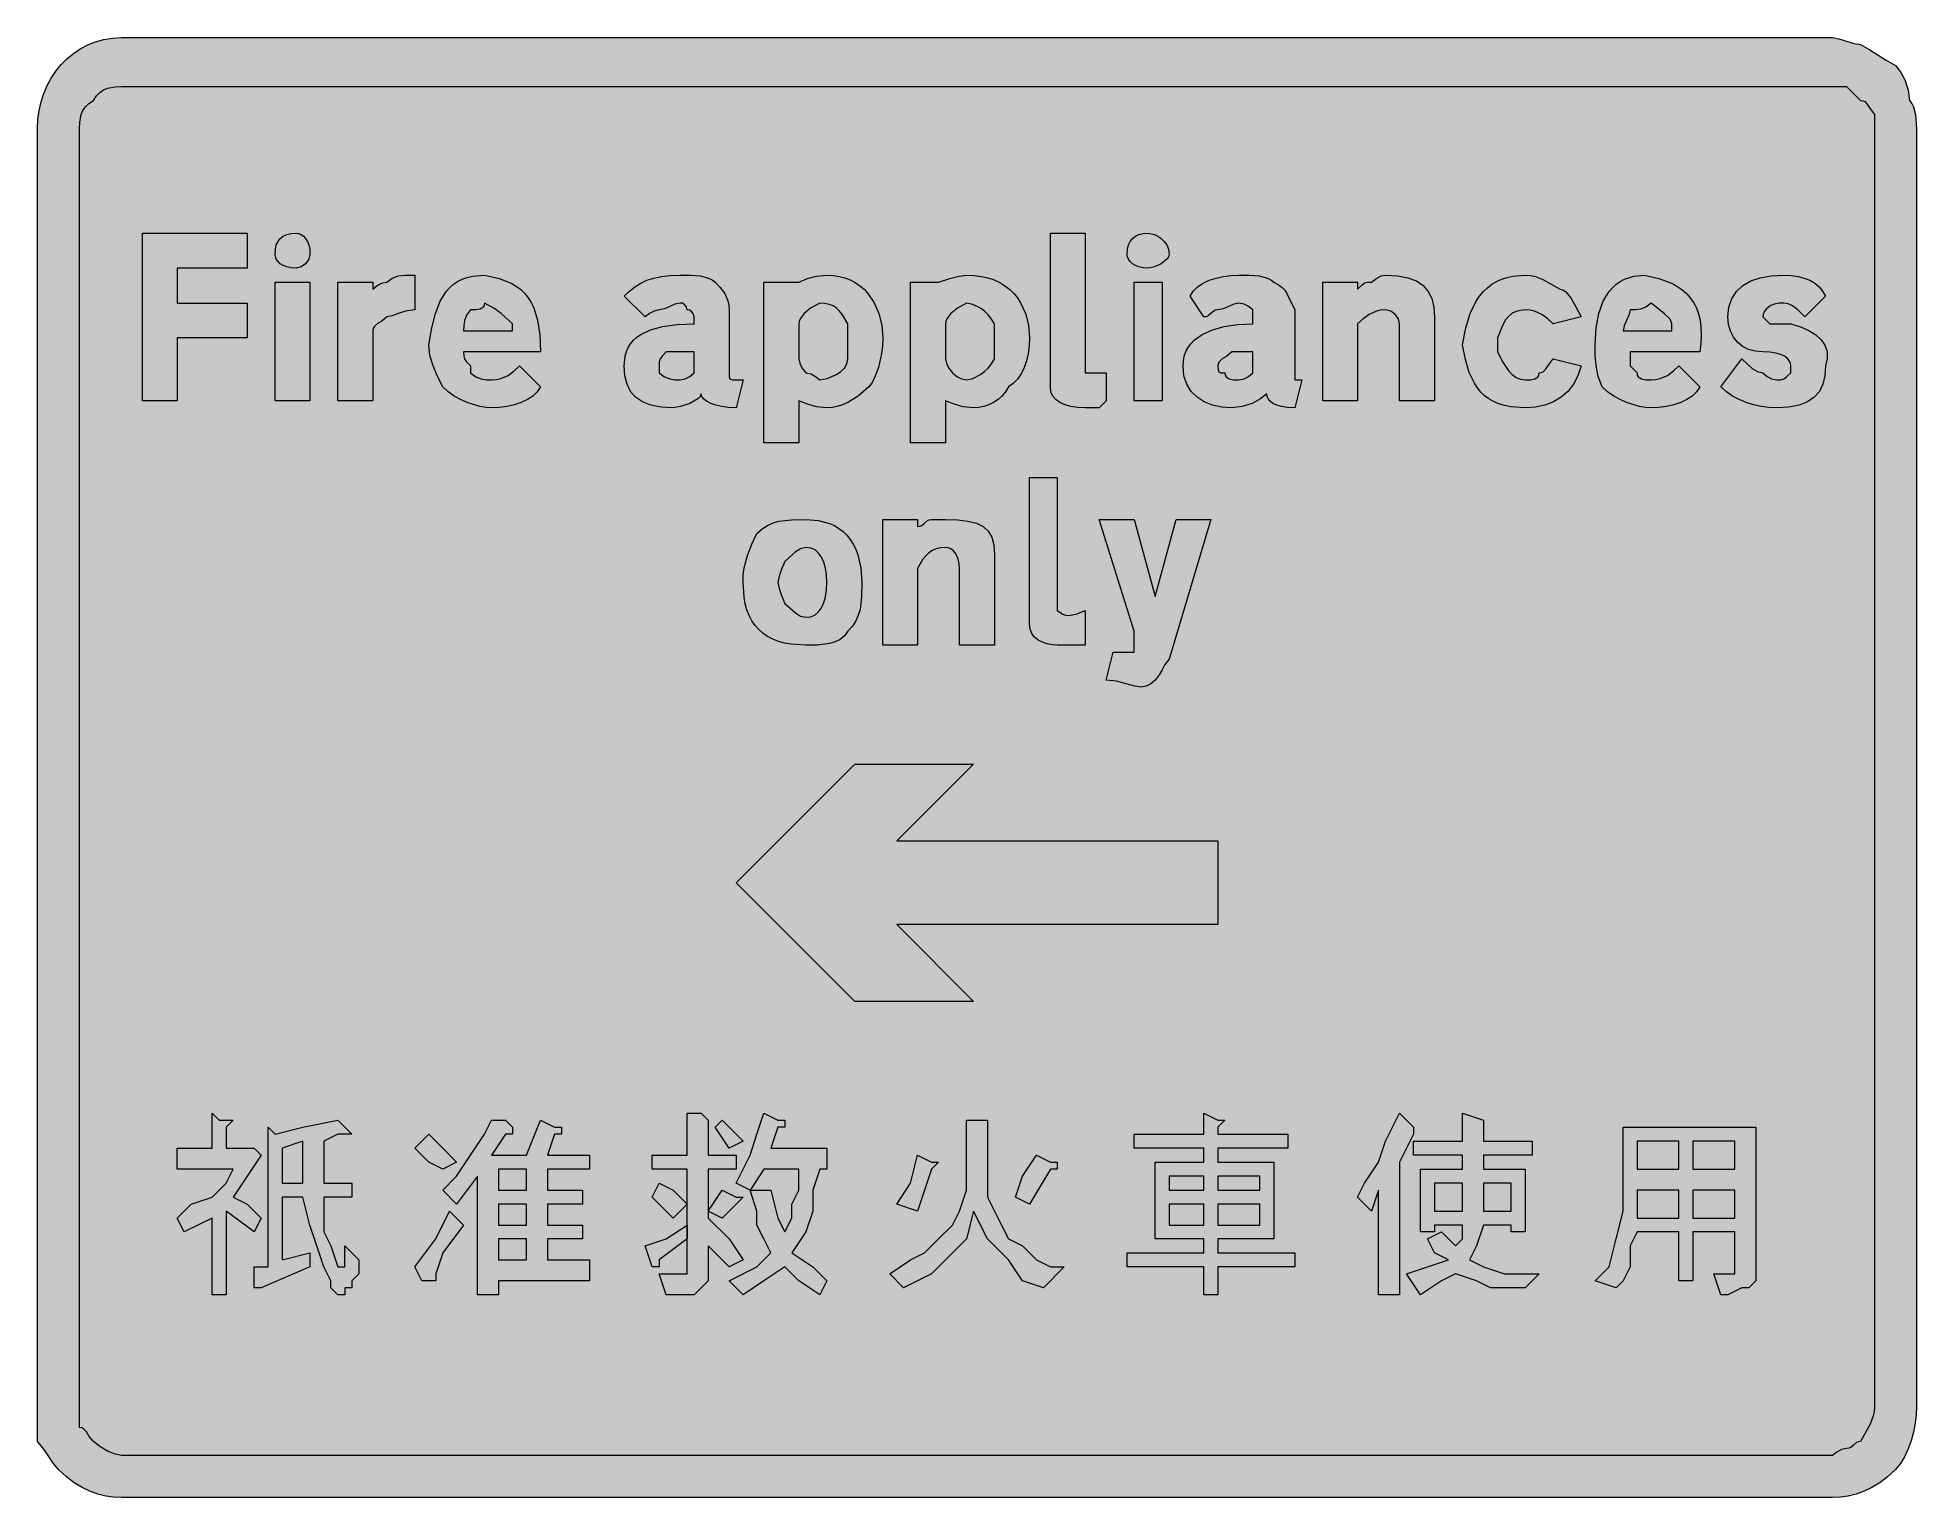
# Model space of a CAD drawing. Header units: metres. Extents: x 123 to 445, y 10 to 261.
import ezdxf

# ---------------------------------------------------------------- set-up
doc = ezdxf.new("R2010")
doc.units = ezdxf.units.M
for name, color, linetype, true_color in [('FILL_BLACK_000000', 7, 'Continuous', 0x000000), ('FILL_WHITE_FFFFFF', 7, 'Continuous', 0xffffff), ('STROKE_BLACK_000000', 7, 'Continuous', 0x000000)]:
    doc.layers.add(name, color=color, linetype=linetype, true_color=true_color)

msp = doc.modelspace()

# ---------------------------------------------------------------- hatches: boundary and pattern name
at = {"layer": 'FILL_BLACK_000000', "true_color": 0x000000}
h = msp.add_hatch(color=7, dxfattribs=at)
h.dxf.hatch_style = 1
h.paths.add_polyline_path([(430.95, 260.64), (432.04, 260.45), (433.35, 260.04), (434.66, 259.63), (435.75, 259.44), (437.36, 258.54), (438.75, 257.64), (440.14, 256.74), (441.75, 255.84), (442.63, 254.73), (443.4, 253.29), (443.94, 251.62), (444.15, 249.84), (444.55, 249.34), (444.84, 248.75), (445.2, 247.44), (445.35, 245.04), (445.35, 25.44), (445.29, 24.04), (445.12, 22.57), (444.84, 21.07), (444.45, 19.59), (443.94, 18.16), (443.33, 16.83), (442.59, 15.65), (441.75, 14.64), (440.4, 13.4), (439.05, 12.37), (437.7, 11.54), (436.35, 10.89), (435, 10.41), (433.65, 10.08), (432.3, 9.9), (430.95, 9.84), (136.95, 9.84), (135.6, 9.9), (134.25, 10.08), (132.9, 10.41), (131.55, 10.89), (130.2, 11.54), (128.85, 12.37), (127.5, 13.4), (126.15, 14.64), (125.25, 15.73), (124.35, 17.04), (123.45, 18.35), (122.55, 19.44), (122.55, 25.44), (122.55, 245.04), (122.62, 246.6), (122.82, 248.12), (123.16, 249.6), (123.62, 251.02), (124.2, 252.38), (124.89, 253.67), (125.69, 254.87), (126.6, 255.99), (127.6, 257.01), (128.7, 257.92), (129.89, 258.71), (131.16, 259.38), (132.5, 259.92), (133.92, 260.31), (135.4, 260.56), (136.95, 260.64), (430.95, 260.64)])
h = msp.add_hatch(color=7, dxfattribs=at)
h.dxf.hatch_style = 1
h.paths.add_polyline_path([(146.55, 198.24), (140.55, 198.24), (140.55, 227.04), (158.55, 227.04), (158.55, 221.04), (146.55, 221.04), (146.55, 215.04), (158.55, 215.04), (158.55, 209.04), (146.55, 209.04), (146.55, 198.24)])
h = msp.add_hatch(color=7, dxfattribs=at)
h.dxf.hatch_style = 1
h.paths.add_polyline_path([(169.14, 222.56), (168.6, 221.79), (167.83, 221.25), (166.95, 221.04), (166.11, 221.09), (165.37, 221.25), (164.76, 221.48), (164.25, 221.79), (163.86, 222.15), (163.57, 222.56), (163.41, 222.99), (163.35, 223.44), (163.41, 224.28), (163.57, 225.01), (163.86, 225.63), (164.25, 226.14), (164.76, 226.53), (165.37, 226.81), (166.11, 226.98), (166.95, 227.04), (167.4, 226.98), (167.83, 226.81), (168.24, 226.53), (168.6, 226.14), (168.91, 225.63), (169.14, 225.01), (169.3, 224.28), (169.35, 223.44), (169.14, 222.56)])
h = msp.add_hatch(color=7, dxfattribs=at)
h.dxf.hatch_style = 1
h.paths.add_polyline_path([(302.55, 204.24), (302.55, 203.04), (306.15, 203.04), (306.15, 198.24), (304.95, 197.04), (302.55, 197.04), (301.26, 197.1), (300.09, 197.26), (299.07, 197.55), (298.2, 197.94), (297.5, 198.45), (296.98, 199.06), (296.66, 199.8), (296.55, 200.64), (296.55, 201.84), (296.55, 203.04), (296.55, 227.04), (302.55, 227.04), (302.55, 204.24)])
h = msp.add_hatch(color=7, dxfattribs=at)
h.dxf.hatch_style = 1
h.paths.add_polyline_path([(316.84, 222.99), (316.56, 222.56), (315.6, 221.79), (314.42, 221.25), (313.35, 221.04), (312.51, 221.09), (311.77, 221.25), (311.16, 221.48), (310.65, 221.79), (310.26, 222.15), (309.97, 222.56), (309.81, 222.99), (309.75, 223.44), (309.81, 224.28), (309.97, 225.01), (310.26, 225.63), (310.65, 226.14), (311.16, 226.53), (311.77, 226.81), (312.51, 226.98), (313.35, 227.04), (314.42, 226.81), (315.02, 226.53), (315.6, 226.14), (316.13, 225.63), (316.56, 225.01), (316.84, 224.28), (316.95, 223.44), (316.84, 222.99)])
h = msp.add_hatch(color=7, dxfattribs=at)
h.dxf.hatch_style = 1
h.paths.add_polyline_path([(174.15, 218.64), (180.15, 218.64), (180.15, 217.44), (180.9, 218.04), (181.67, 218.45), (182.55, 218.64), (183.47, 219.33), (184.5, 219.69), (185.76, 219.82), (187.35, 219.84), (187.35, 213.84), (185.76, 213.65), (184.5, 213.24), (183.47, 212.83), (182.55, 212.64), (181.67, 211.93), (180.9, 211.44), (180.36, 210.95), (180.2, 210.64), (180.15, 210.24), (180.15, 198.24), (174.15, 198.24), (174.15, 218.64)])
h = msp.add_hatch(color=7, dxfattribs=at)
h.dxf.hatch_style = 1
h.paths.add_polyline_path([(195.77, 205.93), (195.9, 205.44), (196.26, 204.95), (196.95, 204.24), (196.95, 203.04), (197.85, 202.35), (198.75, 201.99), (199.65, 201.86), (200.55, 201.84), (201.4, 201.89), (202.14, 202.05), (203.4, 202.59), (204.43, 203.36), (205.35, 204.24), (208.95, 200.64), (208.39, 199.8), (207.64, 199.06), (206.71, 198.45), (205.65, 197.94), (204.47, 197.55), (203.21, 197.26), (201.9, 197.1), (200.55, 197.04), (199.6, 197.1), (198.56, 197.26), (196.35, 197.94), (195.23, 198.45), (194.14, 199.06), (193.1, 199.8), (192.15, 200.64), (191.27, 202.44), (190.5, 204.24), (189.96, 206.04), (189.75, 207.84), (190.26, 210.77), (190.91, 213.26), (191.73, 215.33), (192.75, 216.99), (193.34, 217.67), (193.99, 218.26), (194.71, 218.75), (195.49, 219.15), (196.34, 219.45), (197.26, 219.67), (199.35, 219.84), (201.83, 219.27), (203.89, 218.45), (204.77, 217.94), (205.55, 217.35), (206.24, 216.69), (206.85, 215.94), (207.37, 215.11), (207.81, 214.19), (208.46, 212.08), (208.83, 209.57), (208.95, 206.64), (195.75, 206.64), (195.77, 205.93)])
h.paths.add_polyline_path([(204.15, 211.44), (202.2, 213.24), (200.94, 214.14), (199.35, 215.04), (199.3, 214.64), (199.14, 214.35), (198.6, 213.99), (197.83, 213.86), (196.95, 213.84), (196.26, 212.94), (195.9, 212.04), (195.77, 211.14), (195.75, 210.24), (204.15, 210.24), (204.15, 211.44)], flags=16)
h = msp.add_hatch(color=7, dxfattribs=at)
h.dxf.hatch_style = 1
h.paths.add_polyline_path([(234.84, 213.65), (234.55, 213.79), (234.15, 213.84), (234, 214.44), (233.64, 214.85), (233.35, 214.99), (232.95, 215.04), (232.05, 214.85), (231.15, 214.44), (230.25, 214.03), (229.35, 213.84), (228.47, 213.65), (227.7, 213.24), (226.95, 212.64), (223.35, 216.24), (224.25, 217.08), (225.19, 217.81), (226.18, 218.43), (227.25, 218.94), (228.44, 219.33), (229.76, 219.61), (231.26, 219.78), (232.95, 219.84), (234.73, 219.82), (236.4, 219.69), (237.84, 219.33), (238.45, 219.04), (238.95, 218.64), (239.83, 217.72), (240.6, 216.69), (241.14, 215.43), (241.3, 214.69), (241.35, 213.84), (241.35, 203.04), (241.37, 202.35), (241.5, 201.99), (241.86, 201.86), (242.55, 201.84), (243.75, 201.84), (242.55, 197.04), (241.26, 197.09), (240.09, 197.25), (239.07, 197.48), (238.2, 197.79), (237.5, 198.15), (236.98, 198.56), (236.66, 198.99), (236.55, 199.44), (236.39, 198.99), (235.97, 198.56), (234.6, 197.79), (233.01, 197.25), (231.75, 197.04), (229.67, 197.15), (227.91, 197.49), (226.46, 198.05), (225.3, 198.84), (224.43, 199.85), (223.82, 201.09), (223.46, 202.55), (223.35, 204.24), (223.52, 205.93), (223.74, 206.69), (224.04, 207.39), (224.44, 208.04), (224.93, 208.63), (225.52, 209.16), (226.2, 209.64), (227.86, 210.43), (229.93, 210.99), (232.42, 211.33), (235.35, 211.44), (235.35, 212.64), (235.2, 213.24), (234.84, 213.65)])
h.paths.add_polyline_path([(230.25, 202.35), (231.15, 201.99), (232.05, 201.86), (232.95, 201.84), (233.83, 202.03), (234.6, 202.44), (235.35, 203.04), (235.35, 206.64), (230.55, 206.64), (229.86, 205.93), (229.5, 205.44), (229.37, 204.95), (229.35, 204.24), (229.35, 203.04), (230.25, 202.35)], flags=16)
h = msp.add_hatch(color=7, dxfattribs=at)
h.dxf.hatch_style = 1
h.paths.add_polyline_path([(258.15, 219.84), (259.25, 219.78), (260.29, 219.62), (261.26, 219.36), (262.18, 219), (263.04, 218.54), (263.82, 218), (264.55, 217.39), (265.2, 216.69), (266.29, 215.09), (267.09, 213.26), (267.58, 211.23), (267.75, 209.04), (267.7, 207.69), (267.54, 206.38), (267, 203.94), (266.23, 201.95), (265.8, 201.2), (265.35, 200.64), (263.55, 199.06), (261.75, 197.94), (260.85, 197.55), (259.95, 197.26), (259.05, 197.1), (258.15, 197.04), (256.39, 197.23), (254.85, 197.64), (253.35, 198.24), (253.35, 191.04), (247.35, 191.04), (247.35, 218.64), (253.35, 218.64), (254.85, 219.24), (256.39, 219.65), (258.15, 219.84)])
h.paths.add_polyline_path([(259.8, 202.74), (260.55, 203.25), (261.17, 203.86), (261.59, 204.6), (261.75, 205.44), (261.75, 206.64), (261.75, 210.24), (261.75, 211.44), (260.83, 213.01), (260.34, 213.63), (259.8, 214.14), (259.21, 214.53), (258.54, 214.81), (257.8, 214.98), (256.95, 215.04), (255.37, 214.14), (254.25, 213.24), (253.57, 212.34), (253.41, 211.89), (253.35, 211.44), (253.35, 205.44), (253.5, 204.69), (253.86, 203.92), (254.55, 203.04), (255.43, 202.85), (256.2, 202.44), (256.95, 201.84), (258.21, 202.06), (259.8, 202.74)], flags=16)
h = msp.add_hatch(color=7, dxfattribs=at)
h.dxf.hatch_style = 1
h.paths.add_polyline_path([(282.15, 219.84), (283.46, 219.78), (284.68, 219.62), (285.82, 219.36), (286.88, 219), (287.85, 218.54), (288.73, 218), (289.53, 217.39), (290.25, 216.69), (290.88, 215.92), (291.43, 215.09), (292.27, 213.26), (292.78, 211.23), (292.95, 209.04), (292.89, 207.69), (292.72, 206.38), (292.44, 205.12), (292.05, 203.94), (291.54, 202.88), (290.92, 201.95), (290.19, 201.2), (289.35, 200.64), (288.85, 199.8), (288.24, 199.06), (287.56, 198.45), (286.8, 197.94), (285.99, 197.55), (285.13, 197.26), (284.25, 197.1), (283.35, 197.04), (281.59, 197.23), (280.05, 197.64), (278.55, 198.24), (278.55, 191.04), (272.55, 191.04), (272.55, 218.64), (277.35, 218.64), (279.3, 219.24), (280.89, 219.65), (282.15, 219.84)])
h.paths.add_polyline_path([(284.55, 202.74), (285.22, 203.25), (285.86, 203.86), (286.45, 204.6), (286.95, 205.44), (286.95, 206.64), (286.95, 210.24), (286.95, 211.44), (286.45, 212.28), (285.86, 213.01), (285.22, 213.63), (284.55, 214.14), (283.24, 214.81), (282.15, 215.04), (280.58, 214.14), (279.45, 213.24), (278.77, 212.34), (278.61, 211.89), (278.55, 211.44), (278.55, 205.44), (278.7, 204.69), (279.06, 203.92), (279.75, 203.04), (280.5, 202.44), (281.27, 202.03), (282.15, 201.84), (283.24, 202.06), (284.55, 202.74)], flags=16)
h = msp.add_hatch(color=7, dxfattribs=at)
h.dxf.hatch_style = 1
h.paths.add_polyline_path([(330.6, 214.44), (329.83, 214.85), (328.95, 215.04), (328.05, 214.85), (327.15, 214.44), (326.25, 214.03), (325.35, 213.84), (324.95, 213.79), (324.64, 213.65), (324.15, 213.24), (323.66, 212.83), (323.35, 212.69), (322.95, 212.64), (320.55, 216.24), (321.11, 217.08), (321.86, 217.81), (322.79, 218.43), (323.85, 218.94), (325.03, 219.33), (326.29, 219.61), (327.6, 219.78), (328.95, 219.84), (330.73, 219.82), (332.4, 219.69), (333.84, 219.33), (334.45, 219.04), (334.95, 218.64), (335.74, 218.19), (336.36, 217.72), (336.83, 217.23), (337.2, 216.69), (338.55, 213.84), (338.55, 203.04), (338.55, 201.84), (339.75, 201.84), (338.55, 197.04), (337.31, 197.09), (336.28, 197.25), (335.45, 197.48), (334.8, 197.79), (334.32, 198.15), (333.99, 198.56), (333.81, 198.99), (333.75, 199.44), (332.64, 198.56), (331.2, 197.79), (329.53, 197.25), (327.75, 197.04), (326.01, 197.15), (324.41, 197.49), (322.98, 198.05), (321.75, 198.84), (320.74, 199.85), (319.99, 201.09), (319.51, 202.55), (319.35, 204.24), (319.41, 205.11), (319.57, 205.93), (319.84, 206.69), (320.21, 207.39), (320.68, 208.04), (321.25, 208.63), (322.65, 209.64), (324.39, 210.43), (326.44, 210.99), (328.77, 211.33), (331.35, 211.44), (331.35, 212.64), (331.35, 213.84), (330.6, 214.44)])
h.paths.add_polyline_path([(325.5, 203.19), (325.86, 203.06), (326.55, 203.04), (326.6, 202.64), (326.76, 202.35), (327.3, 201.99), (328.07, 201.86), (328.95, 201.84), (329.83, 202.03), (330.6, 202.44), (331.35, 203.04), (331.35, 206.64), (327.75, 206.64), (326.87, 205.93), (326.1, 205.44), (325.56, 204.95), (325.4, 204.64), (325.35, 204.24), (325.37, 203.55), (325.5, 203.19)], flags=16)
h = msp.add_hatch(color=7, dxfattribs=at)
h.dxf.hatch_style = 1
h.paths.add_polyline_path([(356.55, 198.24), (356.55, 210.24), (356.55, 211.44), (356.34, 212.32), (355.8, 213.09), (355.03, 213.63), (354.15, 213.84), (353.3, 213.79), (352.56, 213.63), (351.3, 213.09), (350.27, 212.32), (349.35, 211.44), (349.35, 210.24), (349.35, 198.24), (343.35, 198.24), (343.35, 218.64), (349.35, 218.64), (349.35, 217.44), (350.06, 218.13), (350.55, 218.49), (351.04, 218.62), (351.75, 218.64), (352.63, 219.33), (353.4, 219.69), (354.15, 219.84), (356.23, 219.73), (357.99, 219.39), (359.44, 218.83), (360.6, 218.04), (361.47, 217.03), (362.08, 215.79), (362.44, 214.33), (362.55, 212.64), (362.55, 198.24), (356.55, 198.24)])
h = msp.add_hatch(color=7, dxfattribs=at)
h.dxf.hatch_style = 1
h.paths.add_polyline_path([(379, 219.79), (379.76, 219.63), (381.15, 219.09), (384.15, 217.44), (384.6, 217.33), (385.05, 217.03), (385.95, 215.94), (386.85, 214.4), (387.75, 212.64), (382.95, 211.44), (382.03, 212.32), (381, 213.09), (379.74, 213.63), (379, 213.79), (378.15, 213.84), (377.3, 213.78), (376.56, 213.6), (375.89, 213.27), (375.3, 212.79), (374.76, 212.14), (374.27, 211.31), (373.35, 209.04), (373.35, 207.84), (373.35, 206.64), (374.27, 204.88), (375.3, 203.34), (375.89, 202.73), (376.56, 202.25), (377.3, 201.95), (378.15, 201.84), (379.03, 201.86), (379.8, 201.99), (380.34, 202.35), (380.5, 202.64), (380.55, 203.04), (380.95, 203.09), (381.26, 203.25), (381.75, 203.79), (382.24, 204.56), (382.95, 205.44), (387.75, 204.24), (387.19, 202.55), (386.42, 201.09), (385.45, 199.85), (384.3, 198.84), (382.98, 198.05), (381.51, 197.49), (379.89, 197.15), (378.15, 197.04), (375.67, 197.21), (374.58, 197.42), (373.59, 197.71), (372.7, 198.09), (371.89, 198.56), (371.15, 199.11), (370.5, 199.74), (369.92, 200.46), (369.4, 201.26), (368.53, 203.11), (367.86, 205.31), (367.35, 207.84), (367.91, 210.77), (368.7, 213.26), (369.71, 215.33), (370.3, 216.21), (370.95, 216.99), (371.65, 217.67), (372.41, 218.26), (373.23, 218.75), (374.1, 219.15), (375.03, 219.45), (376.01, 219.67), (378.15, 219.84), (379, 219.79)])
h = msp.add_hatch(color=7, dxfattribs=at)
h.dxf.hatch_style = 1
h.paths.add_polyline_path([(396.15, 204.24), (397.35, 203.04), (397.4, 202.64), (397.56, 202.35), (398.1, 201.99), (398.87, 201.86), (399.75, 201.84), (400.6, 201.89), (401.34, 202.05), (402.6, 202.59), (403.63, 203.36), (404.55, 204.24), (408.15, 200.64), (407.59, 199.8), (406.84, 199.06), (405.91, 198.45), (404.85, 197.94), (403.67, 197.55), (402.41, 197.26), (401.1, 197.1), (399.75, 197.04), (398.8, 197.1), (397.76, 197.26), (395.55, 197.94), (394.43, 198.45), (393.34, 199.06), (392.3, 199.8), (391.35, 200.64), (390.66, 202.44), (390.3, 204.24), (390.17, 206.04), (390.15, 207.84), (390.31, 210.77), (390.79, 213.26), (391.54, 215.33), (392.02, 216.21), (392.55, 216.99), (393.14, 217.67), (393.78, 218.26), (394.47, 218.75), (395.21, 219.15), (396.81, 219.67), (398.55, 219.84), (401.08, 219.27), (403.26, 218.45), (404.21, 217.94), (405.07, 217.35), (405.83, 216.69), (406.5, 215.94), (407.07, 215.11), (407.54, 214.19), (407.91, 213.18), (408.17, 212.08), (408.33, 210.87), (408.38, 209.57), (408.32, 208.16), (408.15, 206.64), (396.15, 206.64), (396.15, 204.24)])
h.paths.add_polyline_path([(403.35, 211.44), (403.24, 211.89), (402.96, 212.34), (402, 213.24), (399.75, 215.04), (398.85, 214.35), (397.95, 213.99), (397.05, 213.86), (396.15, 213.84), (395.96, 212.94), (395.55, 212.04), (395.14, 211.14), (394.95, 210.24), (403.35, 210.24), (403.35, 211.44)], flags=16)
h = msp.add_hatch(color=7, dxfattribs=at)
h.dxf.hatch_style = 1
h.paths.add_polyline_path([(429.64, 202.55), (429.28, 201.09), (428.67, 199.85), (427.8, 198.84), (426.64, 198.05), (425.19, 197.49), (423.43, 197.15), (421.35, 197.04), (420, 197.1), (418.67, 197.26), (417.36, 197.55), (416.1, 197.94), (414.89, 198.45), (413.76, 199.06), (412.7, 199.8), (411.75, 200.64), (415.35, 205.44), (417.15, 203.79), (418.05, 203.25), (418.95, 203.04), (419.7, 202.44), (420.47, 202.03), (421.35, 201.84), (422.06, 201.86), (422.55, 201.99), (423.04, 202.35), (423.75, 203.04), (423.75, 204.24), (423.69, 204.69), (423.51, 205.12), (423.18, 205.53), (422.7, 205.89), (422.05, 206.2), (421.22, 206.43), (420.19, 206.59), (418.95, 206.64), (417.66, 206.75), (416.49, 207.07), (415.47, 207.59), (414.6, 208.29), (413.9, 209.16), (413.38, 210.18), (413.06, 211.35), (412.95, 212.64), (413.12, 214.33), (413.61, 215.79), (414.41, 217.03), (415.5, 218.04), (416.88, 218.83), (418.52, 219.39), (420.41, 219.73), (422.55, 219.84), (423.84, 219.78), (425.03, 219.61), (426.09, 219.33), (427.05, 218.94), (427.89, 218.43), (428.62, 217.81), (429.24, 217.08), (429.75, 216.24), (426.15, 212.64), (424.95, 213.84), (424.07, 214.53), (423.3, 214.89), (422.55, 215.04), (421.71, 214.99), (420.97, 214.83), (420.36, 214.6), (419.85, 214.29), (419.46, 213.93), (419.17, 213.52), (419.01, 213.09), (418.95, 212.64), (420.15, 211.44), (423.75, 211.44), (425.44, 210.93), (426.88, 210.31), (428.07, 209.58), (429, 208.74), (429.64, 207.78), (429.99, 206.71), (430.03, 205.53), (429.75, 204.24), (429.64, 202.55)])
h = msp.add_hatch(color=7, dxfattribs=at)
h.dxf.hatch_style = 1
h.paths.add_polyline_path([(163.35, 198.24), (163.35, 218.64), (169.35, 218.64), (169.35, 198.24), (163.35, 198.24)])
h = msp.add_hatch(color=7, dxfattribs=at)
h.dxf.hatch_style = 1
h.paths.add_polyline_path([(310.95, 198.24), (310.95, 218.64), (315.75, 218.64), (315.75, 198.24), (310.95, 198.24)])
h = msp.add_hatch(color=7, dxfattribs=at)
h.dxf.hatch_style = 1
h.paths.add_polyline_path([(297.75, 163.44), (297.75, 162.24), (298.67, 161.56), (299.16, 161.4), (299.7, 161.34), (300.96, 161.56), (302.55, 162.24), (302.55, 156.24), (301.35, 156.24), (297.75, 156.24), (296.85, 156.3), (295.99, 156.46), (295.18, 156.75), (294.45, 157.14), (293.84, 157.65), (293.36, 158.26), (293.06, 159), (292.95, 159.84), (292.95, 161.04), (292.95, 185.04), (297.75, 185.04), (297.75, 163.44)])
h = msp.add_hatch(color=7, dxfattribs=at)
h.dxf.hatch_style = 1
h.paths.add_polyline_path([(263.85, 162.39), (263.56, 161.4), (263.14, 160.46), (262.54, 159.54), (261.75, 158.64), (261.19, 157.85), (260.46, 157.25), (259.58, 156.83), (258.6, 156.54), (256.52, 156.28), (254.55, 156.24), (252.02, 156.41), (250.88, 156.62), (249.82, 156.91), (248.85, 157.29), (247.97, 157.76), (247.17, 158.31), (246.45, 158.94), (245.82, 159.66), (245.27, 160.46), (244.8, 161.34), (244.43, 162.31), (244.13, 163.37), (243.92, 164.51), (243.75, 167.04), (243.8, 168.34), (243.96, 169.53), (244.5, 171.69), (245.27, 173.62), (246.15, 175.44), (247.05, 176.23), (247.97, 176.83), (248.91, 177.25), (249.9, 177.54), (252.06, 177.8), (254.55, 177.84), (256.69, 177.67), (258.58, 177.16), (259.44, 176.79), (260.22, 176.32), (260.95, 175.77), (261.6, 175.14), (262.18, 174.42), (262.69, 173.62), (263.13, 172.74), (263.49, 171.76), (263.98, 169.57), (264.15, 167.04), (264.11, 164.55), (263.85, 162.39)])
h.paths.add_polyline_path([(257.92, 169.5), (257.64, 170.52), (257.25, 171.39), (256.74, 172.09), (256.12, 172.61), (255.39, 172.93), (254.55, 173.04), (253.65, 172.83), (252.75, 172.29), (250.95, 170.64), (250.35, 169.29), (249.94, 168.11), (249.75, 167.04), (249.94, 165.97), (250.35, 164.79), (250.95, 163.44), (252.75, 161.79), (253.65, 161.25), (254.55, 161.04), (255.39, 161.15), (256.12, 161.47), (256.74, 161.99), (257.25, 162.69), (257.64, 163.56), (257.92, 164.58), (258.09, 165.75), (258.15, 167.04), (258.09, 168.33), (257.92, 169.5)], flags=16)
h = msp.add_hatch(color=7, dxfattribs=at)
h.dxf.hatch_style = 1
h.paths.add_polyline_path([(280.95, 156.24), (280.95, 169.44), (280.9, 170.28), (280.74, 171.01), (280.51, 171.63), (280.2, 172.14), (279.84, 172.53), (279.43, 172.81), (279, 172.98), (278.55, 173.04), (277.7, 172.98), (276.96, 172.81), (276.29, 172.53), (275.7, 172.14), (275.16, 171.63), (274.67, 171.01), (273.75, 169.44), (273.75, 156.24), (267.75, 156.24), (267.75, 177.84), (273.75, 177.84), (273.75, 176.64), (274.15, 176.69), (274.46, 176.83), (274.95, 177.24), (275.44, 177.65), (275.75, 177.79), (276.15, 177.84), (278.55, 177.84), (280.63, 177.78), (282.39, 177.58), (283.84, 177.21), (285, 176.64), (285.87, 175.85), (286.48, 174.8), (286.84, 173.48), (286.95, 171.84), (286.95, 170.64), (286.95, 156.24), (280.95, 156.24)])
h = msp.add_hatch(color=7, dxfattribs=at)
h.dxf.hatch_style = 1
h.paths.add_polyline_path([(316.95, 153.84), (316.24, 152.94), (315.75, 152.04), (315.26, 151.14), (314.55, 150.24), (313.8, 149.64), (313.03, 149.23), (312.15, 149.04), (311.04, 149.23), (309.6, 149.64), (307.93, 150.05), (306.15, 150.24), (307.35, 155.04), (308.55, 155.04), (310.95, 155.04), (310.95, 156.24), (310.95, 157.44), (310.95, 158.64), (304.95, 177.84), (310.95, 177.84), (314.55, 164.64), (318.15, 177.84), (324.15, 177.84), (316.95, 153.84)])
h = msp.add_hatch(color=7, dxfattribs=at)
h.dxf.hatch_style = 1
h.paths.add_polyline_path([(283.35, 135.84), (270.15, 122.64), (325.35, 122.64), (325.35, 108.24), (270.15, 108.24), (283.35, 95.04), (262.95, 95.04), (242.55, 115.44), (262.95, 135.84), (283.35, 135.84)])
h = msp.add_hatch(color=7, dxfattribs=at)
h.dxf.hatch_style = 1
h.paths.add_polyline_path([(146.55, 69.84), (152.55, 69.84), (152.55, 75.84), (153.75, 74.64), (154.95, 74.64), (156.15, 74.64), (154.95, 73.44), (154.95, 69.84), (159.75, 69.84), (160.95, 68.64), (158.55, 65.04), (156.15, 61.44), (158.55, 60.24), (160.95, 57.84), (159.75, 55.44), (154.95, 59.04), (154.95, 44.64), (152.55, 44.64), (152.55, 57.84), (147.75, 55.44), (146.55, 57.84), (148.95, 60.24), (152.55, 61.44), (154.95, 63.84), (156.15, 66.24), (146.55, 66.24), (146.55, 69.84)])
h = msp.add_hatch(color=7, dxfattribs=at)
h.dxf.hatch_style = 1
h.paths.add_polyline_path([(168.15, 73.44), (174.15, 74.64), (175.35, 73.44), (176.55, 72.24), (175.35, 72.24), (174.15, 72.24), (171.75, 71.04), (171.75, 63.84), (176.55, 63.84), (176.55, 61.44), (171.75, 61.44), (171.75, 57.84), (171.75, 55.44), (172.95, 53.04), (174.15, 49.44), (175.35, 49.44), (175.35, 50.64), (175.35, 53.04), (177.75, 50.64), (177.75, 48.24), (176.55, 47.04), (176.55, 45.84), (175.35, 45.84), (175.35, 44.64), (174.15, 44.64), (172.95, 45.84), (172.95, 47.04), (171.75, 49.44), (170.55, 53.04), (169.35, 56.64), (168.15, 61.44), (164.55, 61.44), (164.55, 50.64), (169.35, 51.84), (169.35, 49.44), (160.95, 45.84), (159.75, 45.84), (159.75, 47.04), (159.75, 49.44), (162.15, 49.44), (162.15, 73.44), (163.35, 72.24), (168.15, 73.44)])
h.paths.add_polyline_path([(168.15, 71.04), (164.55, 69.84), (164.55, 63.84), (168.15, 63.84), (168.15, 71.04)], flags=16)
h = msp.add_hatch(color=7, dxfattribs=at)
h.dxf.hatch_style = 1
h.paths.add_polyline_path([(200.55, 74.64), (202.95, 74.64), (204.15, 73.44), (204.15, 72.24), (202.95, 72.24), (200.55, 68.64), (206.55, 68.64), (208.95, 74.64), (211.35, 73.44), (212.55, 73.44), (212.55, 72.24), (211.35, 72.24), (210.15, 68.64), (217.35, 68.64), (217.35, 66.24), (210.15, 66.24), (210.15, 62.64), (216.15, 62.64), (216.15, 60.24), (210.15, 60.24), (210.15, 56.64), (216.15, 56.64), (216.15, 54.24), (210.15, 54.24), (210.15, 50.64), (217.35, 50.64), (217.35, 47.04), (201.75, 47.04), (201.75, 44.64), (198.15, 44.64), (198.15, 65.04), (194.55, 60.24), (192.15, 62.64), (194.55, 65.04), (196.95, 68.64), (199.35, 72.24), (200.55, 74.64)])
h.paths.add_polyline_path([(201.75, 56.64), (206.55, 56.64), (206.55, 60.24), (201.75, 60.24), (201.75, 56.64)], flags=16)
h.paths.add_polyline_path([(201.75, 66.24), (201.75, 62.64), (206.55, 62.64), (206.55, 66.24), (201.75, 66.24)], flags=16)
h.paths.add_polyline_path([(206.55, 54.24), (201.75, 54.24), (201.75, 50.64), (206.55, 50.64), (206.55, 54.24)], flags=16)
h = msp.add_hatch(color=7, dxfattribs=at)
h.dxf.hatch_style = 1
h.paths.add_polyline_path([(234.15, 68.64), (234.15, 75.84), (236.55, 75.84), (237.75, 74.64), (237.75, 73.44), (237.75, 68.64), (242.55, 68.64), (242.55, 66.24), (237.75, 66.24), (237.75, 57.84), (241.35, 54.24), (243.75, 50.64), (241.35, 49.44), (237.75, 53.04), (237.75, 48.24), (237.75, 47.04), (236.55, 45.84), (235.35, 44.64), (232.95, 44.64), (230.55, 44.64), (229.35, 48.24), (232.95, 48.24), (234.15, 48.24), (234.15, 49.44), (234.15, 66.24), (228.15, 66.24), (228.15, 68.64), (234.15, 68.64)])
h = msp.add_hatch(color=7, dxfattribs=at)
h.dxf.hatch_style = 1
h.paths.add_polyline_path([(243.75, 71.04), (241.35, 69.84), (238.95, 73.44), (240.15, 74.64), (243.75, 71.04)])
h = msp.add_hatch(color=7, dxfattribs=at)
h.dxf.hatch_style = 1
h.paths.add_polyline_path([(243.75, 66.24), (244.95, 68.64), (246.15, 72.24), (247.35, 75.84), (249.75, 74.64), (250.95, 74.64), (250.95, 73.44), (249.75, 73.44), (248.55, 69.84), (258.15, 69.84), (258.15, 66.24), (256.95, 66.24), (255.75, 62.64), (255.75, 59.04), (254.55, 55.44), (252.15, 51.84), (255.75, 49.44), (258.15, 47.04), (256.95, 44.64), (253.35, 47.04), (250.95, 49.44), (247.35, 47.04), (243.75, 44.64), (241.35, 47.04), (246.15, 49.44), (248.55, 51.84), (247.35, 54.24), (246.15, 56.64), (246.15, 59.04), (244.95, 62.64), (242.55, 63.84), (243.75, 66.24)])
h.paths.add_polyline_path([(248.55, 62.64), (249.75, 57.84), (250.95, 55.44), (252.15, 57.84), (252.15, 60.24), (253.35, 62.64), (253.35, 66.24), (247.35, 66.24), (244.95, 62.64), (248.55, 62.64)], flags=16)
h = msp.add_hatch(color=7, dxfattribs=at)
h.dxf.hatch_style = 1
h.paths.add_polyline_path([(285.75, 74.64), (285.75, 73.44), (285.75, 69.84), (285.75, 65.04), (285.75, 61.44), (286.95, 59.04), (288.15, 56.64), (289.35, 54.24), (291.75, 53.04), (294.15, 50.64), (296.55, 49.44), (298.95, 49.44), (295.35, 45.84), (291.75, 47.04), (289.35, 50.64), (285.75, 54.24), (283.35, 59.04), (282.15, 54.24), (279.75, 51.84), (276.15, 48.24), (271.35, 45.84), (268.95, 48.24), (272.55, 50.64), (274.95, 51.84), (277.35, 54.24), (279.75, 56.64), (280.95, 59.04), (282.15, 62.64), (282.15, 65.04), (282.15, 68.64), (282.15, 74.64), (284.55, 74.64), (285.75, 74.64)])
h = msp.add_hatch(color=7, dxfattribs=at)
h.dxf.hatch_style = 1
h.paths.add_polyline_path([(325.35, 73.44), (325.35, 72.24), (337.35, 72.24), (337.35, 69.84), (325.35, 69.84), (325.35, 67.44), (334.95, 67.44), (334.95, 54.24), (325.35, 54.24), (325.35, 51.84), (338.55, 51.84), (338.55, 49.44), (325.35, 49.44), (325.35, 44.64), (322.95, 44.64), (322.95, 49.44), (309.75, 49.44), (309.75, 51.84), (322.95, 51.84), (322.95, 54.24), (314.55, 54.24), (314.55, 67.44), (322.95, 67.44), (322.95, 69.84), (310.95, 69.84), (310.95, 72.24), (322.95, 72.24), (322.95, 75.84), (325.35, 74.64), (326.55, 74.64), (325.35, 73.44)])
h.paths.add_polyline_path([(322.95, 62.64), (322.95, 65.04), (316.95, 65.04), (316.95, 62.64), (322.95, 62.64)], flags=16)
h.paths.add_polyline_path([(316.95, 56.64), (322.95, 56.64), (322.95, 60.24), (316.95, 60.24), (316.95, 56.64)], flags=16)
h.paths.add_polyline_path([(325.35, 65.04), (325.35, 62.64), (332.55, 62.64), (332.55, 65.04), (325.35, 65.04)], flags=16)
h.paths.add_polyline_path([(332.55, 60.24), (325.35, 60.24), (325.35, 56.64), (332.55, 56.64), (332.55, 60.24)], flags=16)
h = msp.add_hatch(color=7, dxfattribs=at)
h.dxf.hatch_style = 1
h.paths.add_polyline_path([(350.55, 63.84), (352.95, 67.44), (354.15, 71.04), (356.55, 75.84), (358.95, 73.44), (358.95, 72.24), (356.55, 67.44), (356.55, 44.64), (352.95, 44.64), (352.95, 62.64), (351.75, 59.04), (349.35, 61.44), (350.55, 63.84)])
h = msp.add_hatch(color=7, dxfattribs=at)
h.dxf.hatch_style = 1
h.paths.add_polyline_path([(370.95, 74.64), (370.95, 73.44), (370.95, 71.04), (379.35, 71.04), (379.35, 68.64), (370.95, 68.64), (370.95, 66.24), (378.15, 66.24), (378.15, 55.44), (375.75, 55.44), (375.75, 56.64), (370.95, 56.64), (369.75, 53.04), (368.55, 50.64), (370.95, 49.44), (374.55, 48.24), (376.95, 48.24), (380.55, 48.24), (378.15, 45.84), (375.75, 45.84), (372.15, 45.84), (369.75, 47.04), (366.15, 48.24), (363.75, 47.04), (360.15, 44.64), (357.75, 48.24), (361.35, 49.44), (364.95, 50.64), (362.55, 51.84), (361.35, 54.24), (363.75, 55.44), (366.15, 53.04), (367.35, 54.24), (367.35, 56.64), (362.55, 56.64), (362.55, 55.44), (360.15, 55.44), (360.15, 66.24), (367.35, 66.24), (367.35, 68.64), (358.95, 68.64), (358.95, 71.04), (367.35, 71.04), (367.35, 75.84), (370.95, 74.64)])
h.paths.add_polyline_path([(375.75, 63.84), (370.95, 63.84), (370.95, 59.04), (375.75, 59.04), (375.75, 63.84)], flags=16)
h.paths.add_polyline_path([(367.35, 63.84), (362.55, 63.84), (362.55, 59.04), (367.35, 59.04), (367.35, 63.84)], flags=16)
h = msp.add_hatch(color=7, dxfattribs=at)
h.dxf.hatch_style = 1
h.paths.add_polyline_path([(189.75, 67.44), (187.35, 69.84), (189.75, 72.24), (192.15, 69.84), (194.55, 67.44), (192.15, 66.24), (189.75, 67.44)])
h = msp.add_hatch(color=7, dxfattribs=at)
h.dxf.hatch_style = 1
h.paths.add_polyline_path([(415.35, 45.84), (412.95, 44.64), (411.75, 44.64), (410.55, 48.24), (412.95, 48.24), (414.15, 48.24), (414.15, 49.44), (414.15, 50.64), (414.15, 55.44), (406.95, 55.44), (406.95, 47.04), (404.55, 47.04), (404.55, 55.44), (397.35, 55.44), (396.15, 53.04), (396.15, 49.44), (394.95, 47.04), (393.75, 45.84), (390.15, 47.04), (392.55, 49.44), (393.75, 54.24), (394.95, 59.04), (394.95, 65.04), (394.95, 73.44), (417.75, 73.44), (417.75, 49.44), (417.75, 47.04), (416.55, 45.84), (415.35, 45.84)])
h.paths.add_polyline_path([(404.55, 66.24), (404.55, 71.04), (397.35, 71.04), (397.35, 66.24), (404.55, 66.24)], flags=16)
h.paths.add_polyline_path([(404.55, 57.84), (404.55, 62.64), (397.35, 62.64), (397.35, 57.84), (404.55, 57.84)], flags=16)
h.paths.add_polyline_path([(406.95, 71.04), (406.95, 66.24), (414.15, 66.24), (414.15, 71.04), (406.95, 71.04)], flags=16)
h.paths.add_polyline_path([(414.15, 62.64), (406.95, 62.64), (406.95, 57.84), (414.15, 57.84), (414.15, 62.64)], flags=16)
h = msp.add_hatch(color=7, dxfattribs=at)
h.dxf.hatch_style = 1
h.paths.add_polyline_path([(272.55, 63.84), (273.75, 68.64), (276.15, 67.44), (277.35, 67.44), (276.15, 66.24), (274.95, 62.64), (273.75, 59.04), (270.15, 60.24), (272.55, 63.84)])
h = msp.add_hatch(color=7, dxfattribs=at)
h.dxf.hatch_style = 1
h.paths.add_polyline_path([(291.75, 65.04), (294.15, 68.64), (296.55, 67.44), (297.75, 67.44), (297.75, 66.24), (296.55, 66.24), (292.95, 60.24), (290.55, 61.44), (291.75, 65.04)])
h = msp.add_hatch(color=7, dxfattribs=at)
h.dxf.hatch_style = 1
h.paths.add_polyline_path([(231.75, 62.64), (234.15, 60.24), (231.75, 57.84), (229.35, 60.24), (228.15, 61.44), (229.35, 63.84), (231.75, 62.64)])
h = msp.add_hatch(color=7, dxfattribs=at)
h.dxf.hatch_style = 1
h.paths.add_polyline_path([(240.15, 62.64), (242.55, 61.44), (243.75, 61.44), (242.55, 60.24), (240.15, 57.84), (237.75, 59.04), (240.15, 62.64)])
h = msp.add_hatch(color=7, dxfattribs=at)
h.dxf.hatch_style = 1
h.paths.add_polyline_path([(190.95, 54.24), (193.35, 59.04), (195.75, 56.64), (192.15, 51.84), (190.95, 48.24), (190.95, 47.04), (189.75, 47.04), (188.55, 47.04), (187.35, 49.44), (190.95, 54.24)])
h = msp.add_hatch(color=7, dxfattribs=at)
h.dxf.hatch_style = 1
h.paths.add_polyline_path([(230.55, 54.24), (234.15, 56.64), (234.15, 54.24), (229.35, 50.64), (229.35, 49.44), (228.15, 49.44), (226.95, 53.04), (230.55, 54.24)])
at = {"layer": 'FILL_WHITE_FFFFFF', "true_color": 0xffffff}
h = msp.add_hatch(color=7, dxfattribs=at)
h.dxf.hatch_style = 1
h.paths.add_polyline_path([(430.95, 252.24), (433.35, 252.24), (435.75, 249.84), (436.15, 249.79), (436.46, 249.63), (436.95, 249.09), (437.44, 248.32), (438.15, 247.44), (438.15, 245.04), (438.15, 25.44), (438.1, 24.59), (437.94, 23.83), (437.4, 22.44), (435.75, 19.44), (435.35, 19.39), (435.04, 19.25), (434.55, 18.84), (434.06, 18.43), (433.75, 18.29), (433.35, 18.24), (432.47, 18.05), (431.7, 17.64), (430.95, 17.04), (136.95, 17.04), (135.86, 17.25), (134.55, 17.79), (133.24, 18.56), (132.15, 19.44), (131.44, 20.32), (130.95, 21.09), (130.46, 21.63), (130.15, 21.79), (129.75, 21.84), (129.75, 25.44), (129.75, 245.04), (129.79, 246.13), (130.05, 247.44), (130.34, 248.11), (130.76, 248.75), (131.36, 249.34), (132.15, 249.84), (132.65, 250.63), (133.24, 251.23), (133.88, 251.65), (134.55, 251.94), (135.86, 252.2), (136.95, 252.24), (430.95, 252.24)])

# ---------------------------------------------------------------- linework, layer by layer
at = {"layer": 'FILL_BLACK_000000', "lineweight": 0, "true_color": 0x000000}
for points in [[(430.95, 260.64), (432.04, 260.45), (433.35, 260.04), (434.66, 259.63), (435.75, 259.44), (437.36, 258.54), (438.75, 257.64), (440.14, 256.74), (441.75, 255.84), (442.63, 254.73), (443.4, 253.29), (443.94, 251.62), (444.15, 249.84), (444.55, 249.34), (444.84, 248.75), (445.2, 247.44), (445.35, 245.04), (445.35, 25.44), (445.29, 24.04), (445.12, 22.57), (444.84, 21.07), (444.45, 19.59), (443.94, 18.16), (443.33, 16.83), (442.59, 15.65), (441.75, 14.64), (440.4, 13.4), (439.05, 12.37), (437.7, 11.54), (436.35, 10.89), (435, 10.41), (433.65, 10.08), (432.3, 9.9), (430.95, 9.84), (136.95, 9.84), (135.6, 9.9), (134.25, 10.08), (132.9, 10.41), (131.55, 10.89), (130.2, 11.54), (128.85, 12.37), (127.5, 13.4), (126.15, 14.64), (125.25, 15.73), (124.35, 17.04), (123.45, 18.35), (122.55, 19.44), (122.55, 25.44), (122.55, 245.04), (122.62, 246.6), (122.82, 248.12), (123.16, 249.6), (123.62, 251.02), (124.2, 252.38), (124.89, 253.67), (125.69, 254.87), (126.6, 255.99), (127.6, 257.01), (128.7, 257.92), (129.89, 258.71), (131.16, 259.38), (132.5, 259.92), (133.92, 260.31), (135.4, 260.56), (136.95, 260.64)], [(146.55, 198.24), (140.55, 198.24), (140.55, 227.04), (158.55, 227.04), (158.55, 221.04), (146.55, 221.04), (146.55, 215.04), (158.55, 215.04), (158.55, 209.04), (146.55, 209.04)], [(169.14, 222.56), (168.6, 221.79), (167.83, 221.25), (166.95, 221.04), (166.11, 221.09), (165.37, 221.25), (164.76, 221.48), (164.25, 221.79), (163.86, 222.15), (163.57, 222.56), (163.41, 222.99), (163.35, 223.44), (163.41, 224.28), (163.57, 225.01), (163.86, 225.63), (164.25, 226.14), (164.76, 226.53), (165.37, 226.81), (166.11, 226.98), (166.95, 227.04), (167.4, 226.98), (167.83, 226.81), (168.24, 226.53), (168.6, 226.14), (168.91, 225.63), (169.14, 225.01), (169.3, 224.28), (169.35, 223.44)], [(302.55, 204.24), (302.55, 203.04), (306.15, 203.04), (306.15, 198.24), (304.95, 197.04), (302.55, 197.04), (301.26, 197.1), (300.09, 197.26), (299.07, 197.55), (298.2, 197.94), (297.5, 198.45), (296.98, 199.06), (296.66, 199.8), (296.55, 200.64), (296.55, 201.84), (296.55, 203.04), (296.55, 227.04), (302.55, 227.04)], [(316.84, 222.99), (316.56, 222.56), (315.6, 221.79), (314.42, 221.25), (313.35, 221.04), (312.51, 221.09), (311.77, 221.25), (311.16, 221.48), (310.65, 221.79), (310.26, 222.15), (309.97, 222.56), (309.81, 222.99), (309.75, 223.44), (309.81, 224.28), (309.97, 225.01), (310.26, 225.63), (310.65, 226.14), (311.16, 226.53), (311.77, 226.81), (312.51, 226.98), (313.35, 227.04), (314.42, 226.81), (315.02, 226.53), (315.6, 226.14), (316.13, 225.63), (316.56, 225.01), (316.84, 224.28), (316.95, 223.44)], [(174.15, 218.64), (180.15, 218.64), (180.15, 217.44), (180.9, 218.04), (181.67, 218.45), (182.55, 218.64), (183.47, 219.33), (184.5, 219.69), (185.76, 219.82), (187.35, 219.84), (187.35, 213.84), (185.76, 213.65), (184.5, 213.24), (183.47, 212.83), (182.55, 212.64), (181.67, 211.93), (180.9, 211.44), (180.36, 210.95), (180.2, 210.64), (180.15, 210.24), (180.15, 198.24), (174.15, 198.24)], [(195.77, 205.93), (195.9, 205.44), (196.26, 204.95), (196.95, 204.24), (196.95, 203.04), (197.85, 202.35), (198.75, 201.99), (199.65, 201.86), (200.55, 201.84), (201.4, 201.89), (202.14, 202.05), (203.4, 202.59), (204.43, 203.36), (205.35, 204.24), (208.95, 200.64), (208.39, 199.8), (207.64, 199.06), (206.71, 198.45), (205.65, 197.94), (204.47, 197.55), (203.21, 197.26), (201.9, 197.1), (200.55, 197.04), (199.6, 197.1), (198.56, 197.26), (196.35, 197.94), (195.23, 198.45), (194.14, 199.06), (193.1, 199.8), (192.15, 200.64), (191.27, 202.44), (190.5, 204.24), (189.96, 206.04), (189.75, 207.84), (190.26, 210.77), (190.91, 213.26), (191.73, 215.33), (192.75, 216.99), (193.34, 217.67), (193.99, 218.26), (194.71, 218.75), (195.49, 219.15), (196.34, 219.45), (197.26, 219.67), (199.35, 219.84), (201.83, 219.27), (203.89, 218.45), (204.77, 217.94), (205.55, 217.35), (206.24, 216.69), (206.85, 215.94), (207.37, 215.11), (207.81, 214.19), (208.46, 212.08), (208.83, 209.57), (208.95, 206.64), (195.75, 206.64)], [(234.84, 213.65), (234.55, 213.79), (234.15, 213.84), (234, 214.44), (233.64, 214.85), (233.35, 214.99), (232.95, 215.04), (232.05, 214.85), (231.15, 214.44), (230.25, 214.03), (229.35, 213.84), (228.47, 213.65), (227.7, 213.24), (226.95, 212.64), (223.35, 216.24), (224.25, 217.08), (225.19, 217.81), (226.18, 218.43), (227.25, 218.94), (228.44, 219.33), (229.76, 219.61), (231.26, 219.78), (232.95, 219.84), (234.73, 219.82), (236.4, 219.69), (237.84, 219.33), (238.45, 219.04), (238.95, 218.64), (239.83, 217.72), (240.6, 216.69), (241.14, 215.43), (241.3, 214.69), (241.35, 213.84), (241.35, 203.04), (241.37, 202.35), (241.5, 201.99), (241.86, 201.86), (242.55, 201.84), (243.75, 201.84), (242.55, 197.04), (241.26, 197.09), (240.09, 197.25), (239.07, 197.48), (238.2, 197.79), (237.5, 198.15), (236.98, 198.56), (236.66, 198.99), (236.55, 199.44), (236.39, 198.99), (235.97, 198.56), (234.6, 197.79), (233.01, 197.25), (231.75, 197.04), (229.67, 197.15), (227.91, 197.49), (226.46, 198.05), (225.3, 198.84), (224.43, 199.85), (223.82, 201.09), (223.46, 202.55), (223.35, 204.24), (223.52, 205.93), (223.74, 206.69), (224.04, 207.39), (224.44, 208.04), (224.93, 208.63), (225.52, 209.16), (226.2, 209.64), (227.86, 210.43), (229.93, 210.99), (232.42, 211.33), (235.35, 211.44), (235.35, 212.64), (235.2, 213.24)], [(258.15, 219.84), (259.25, 219.78), (260.29, 219.62), (261.26, 219.36), (262.18, 219), (263.04, 218.54), (263.82, 218), (264.55, 217.39), (265.2, 216.69), (266.29, 215.09), (267.09, 213.26), (267.58, 211.23), (267.75, 209.04), (267.7, 207.69), (267.54, 206.38), (267, 203.94), (266.23, 201.95), (265.8, 201.2), (265.35, 200.64), (263.55, 199.06), (261.75, 197.94), (260.85, 197.55), (259.95, 197.26), (259.05, 197.1), (258.15, 197.04), (256.39, 197.23), (254.85, 197.64), (253.35, 198.24), (253.35, 191.04), (247.35, 191.04), (247.35, 218.64), (253.35, 218.64), (254.85, 219.24), (256.39, 219.65)], [(282.15, 219.84), (283.46, 219.78), (284.68, 219.62), (285.82, 219.36), (286.88, 219), (287.85, 218.54), (288.73, 218), (289.53, 217.39), (290.25, 216.69), (290.88, 215.92), (291.43, 215.09), (292.27, 213.26), (292.78, 211.23), (292.95, 209.04), (292.89, 207.69), (292.72, 206.38), (292.44, 205.12), (292.05, 203.94), (291.54, 202.88), (290.92, 201.95), (290.19, 201.2), (289.35, 200.64), (288.85, 199.8), (288.24, 199.06), (287.56, 198.45), (286.8, 197.94), (285.99, 197.55), (285.13, 197.26), (284.25, 197.1), (283.35, 197.04), (281.59, 197.23), (280.05, 197.64), (278.55, 198.24), (278.55, 191.04), (272.55, 191.04), (272.55, 218.64), (277.35, 218.64), (279.3, 219.24), (280.89, 219.65)], [(330.6, 214.44), (329.83, 214.85), (328.95, 215.04), (328.05, 214.85), (327.15, 214.44), (326.25, 214.03), (325.35, 213.84), (324.95, 213.79), (324.64, 213.65), (324.15, 213.24), (323.66, 212.83), (323.35, 212.69), (322.95, 212.64), (320.55, 216.24), (321.11, 217.08), (321.86, 217.81), (322.79, 218.43), (323.85, 218.94), (325.03, 219.33), (326.29, 219.61), (327.6, 219.78), (328.95, 219.84), (330.73, 219.82), (332.4, 219.69), (333.84, 219.33), (334.45, 219.04), (334.95, 218.64), (335.74, 218.19), (336.36, 217.72), (336.83, 217.23), (337.2, 216.69), (338.55, 213.84), (338.55, 203.04), (338.55, 201.84), (339.75, 201.84), (338.55, 197.04), (337.31, 197.09), (336.28, 197.25), (335.45, 197.48), (334.8, 197.79), (334.32, 198.15), (333.99, 198.56), (333.81, 198.99), (333.75, 199.44), (332.64, 198.56), (331.2, 197.79), (329.53, 197.25), (327.75, 197.04), (326.01, 197.15), (324.41, 197.49), (322.98, 198.05), (321.75, 198.84), (320.74, 199.85), (319.99, 201.09), (319.51, 202.55), (319.35, 204.24), (319.41, 205.11), (319.57, 205.93), (319.84, 206.69), (320.21, 207.39), (320.68, 208.04), (321.25, 208.63), (322.65, 209.64), (324.39, 210.43), (326.44, 210.99), (328.77, 211.33), (331.35, 211.44), (331.35, 212.64), (331.35, 213.84)], [(356.55, 198.24), (356.55, 210.24), (356.55, 211.44), (356.34, 212.32), (355.8, 213.09), (355.03, 213.63), (354.15, 213.84), (353.3, 213.79), (352.56, 213.63), (351.3, 213.09), (350.27, 212.32), (349.35, 211.44), (349.35, 210.24), (349.35, 198.24), (343.35, 198.24), (343.35, 218.64), (349.35, 218.64), (349.35, 217.44), (350.06, 218.13), (350.55, 218.49), (351.04, 218.62), (351.75, 218.64), (352.63, 219.33), (353.4, 219.69), (354.15, 219.84), (356.23, 219.73), (357.99, 219.39), (359.44, 218.83), (360.6, 218.04), (361.47, 217.03), (362.08, 215.79), (362.44, 214.33), (362.55, 212.64), (362.55, 198.24)], [(379, 219.79), (379.76, 219.63), (381.15, 219.09), (384.15, 217.44), (384.6, 217.33), (385.05, 217.03), (385.95, 215.94), (386.85, 214.4), (387.75, 212.64), (382.95, 211.44), (382.03, 212.32), (381, 213.09), (379.74, 213.63), (379, 213.79), (378.15, 213.84), (377.3, 213.78), (376.56, 213.6), (375.89, 213.27), (375.3, 212.79), (374.76, 212.14), (374.27, 211.31), (373.35, 209.04), (373.35, 207.84), (373.35, 206.64), (374.27, 204.88), (375.3, 203.34), (375.89, 202.73), (376.56, 202.25), (377.3, 201.95), (378.15, 201.84), (379.03, 201.86), (379.8, 201.99), (380.34, 202.35), (380.5, 202.64), (380.55, 203.04), (380.95, 203.09), (381.26, 203.25), (381.75, 203.79), (382.24, 204.56), (382.95, 205.44), (387.75, 204.24), (387.19, 202.55), (386.42, 201.09), (385.45, 199.85), (384.3, 198.84), (382.98, 198.05), (381.51, 197.49), (379.89, 197.15), (378.15, 197.04), (375.67, 197.21), (374.58, 197.42), (373.59, 197.71), (372.7, 198.09), (371.89, 198.56), (371.15, 199.11), (370.5, 199.74), (369.92, 200.46), (369.4, 201.26), (368.53, 203.11), (367.86, 205.31), (367.35, 207.84), (367.91, 210.77), (368.7, 213.26), (369.71, 215.33), (370.3, 216.21), (370.95, 216.99), (371.65, 217.67), (372.41, 218.26), (373.23, 218.75), (374.1, 219.15), (375.03, 219.45), (376.01, 219.67), (378.15, 219.84)], [(396.15, 204.24), (397.35, 203.04), (397.4, 202.64), (397.56, 202.35), (398.1, 201.99), (398.87, 201.86), (399.75, 201.84), (400.6, 201.89), (401.34, 202.05), (402.6, 202.59), (403.63, 203.36), (404.55, 204.24), (408.15, 200.64), (407.59, 199.8), (406.84, 199.06), (405.91, 198.45), (404.85, 197.94), (403.67, 197.55), (402.41, 197.26), (401.1, 197.1), (399.75, 197.04), (398.8, 197.1), (397.76, 197.26), (395.55, 197.94), (394.43, 198.45), (393.34, 199.06), (392.3, 199.8), (391.35, 200.64), (390.66, 202.44), (390.3, 204.24), (390.17, 206.04), (390.15, 207.84), (390.31, 210.77), (390.79, 213.26), (391.54, 215.33), (392.02, 216.21), (392.55, 216.99), (393.14, 217.67), (393.78, 218.26), (394.47, 218.75), (395.21, 219.15), (396.81, 219.67), (398.55, 219.84), (401.08, 219.27), (403.26, 218.45), (404.21, 217.94), (405.07, 217.35), (405.83, 216.69), (406.5, 215.94), (407.07, 215.11), (407.54, 214.19), (407.91, 213.18), (408.17, 212.08), (408.33, 210.87), (408.38, 209.57), (408.32, 208.16), (408.15, 206.64), (396.15, 206.64)], [(429.64, 202.55), (429.28, 201.09), (428.67, 199.85), (427.8, 198.84), (426.64, 198.05), (425.19, 197.49), (423.43, 197.15), (421.35, 197.04), (420, 197.1), (418.67, 197.26), (417.36, 197.55), (416.1, 197.94), (414.89, 198.45), (413.76, 199.06), (412.7, 199.8), (411.75, 200.64), (415.35, 205.44), (417.15, 203.79), (418.05, 203.25), (418.95, 203.04), (419.7, 202.44), (420.47, 202.03), (421.35, 201.84), (422.06, 201.86), (422.55, 201.99), (423.04, 202.35), (423.75, 203.04), (423.75, 204.24), (423.69, 204.69), (423.51, 205.12), (423.18, 205.53), (422.7, 205.89), (422.05, 206.2), (421.22, 206.43), (420.19, 206.59), (418.95, 206.64), (417.66, 206.75), (416.49, 207.07), (415.47, 207.59), (414.6, 208.29), (413.9, 209.16), (413.38, 210.18), (413.06, 211.35), (412.95, 212.64), (413.12, 214.33), (413.61, 215.79), (414.41, 217.03), (415.5, 218.04), (416.88, 218.83), (418.52, 219.39), (420.41, 219.73), (422.55, 219.84), (423.84, 219.78), (425.03, 219.61), (426.09, 219.33), (427.05, 218.94), (427.89, 218.43), (428.62, 217.81), (429.24, 217.08), (429.75, 216.24), (426.15, 212.64), (424.95, 213.84), (424.07, 214.53), (423.3, 214.89), (422.55, 215.04), (421.71, 214.99), (420.97, 214.83), (420.36, 214.6), (419.85, 214.29), (419.46, 213.93), (419.17, 213.52), (419.01, 213.09), (418.95, 212.64), (420.15, 211.44), (423.75, 211.44), (425.44, 210.93), (426.88, 210.31), (428.07, 209.58), (429, 208.74), (429.64, 207.78), (429.99, 206.71), (430.03, 205.53), (429.75, 204.24)], [(163.35, 198.24), (163.35, 218.64), (169.35, 218.64), (169.35, 198.24)], [(310.95, 198.24), (310.95, 218.64), (315.75, 218.64), (315.75, 198.24)], [(204.15, 211.44), (202.2, 213.24), (200.94, 214.14), (199.35, 215.04), (199.3, 214.64), (199.14, 214.35), (198.6, 213.99), (197.83, 213.86), (196.95, 213.84), (196.26, 212.94), (195.9, 212.04), (195.77, 211.14), (195.75, 210.24), (204.15, 210.24)], [(259.8, 202.74), (260.55, 203.25), (261.17, 203.86), (261.59, 204.6), (261.75, 205.44), (261.75, 206.64), (261.75, 210.24), (261.75, 211.44), (260.83, 213.01), (260.34, 213.63), (259.8, 214.14), (259.21, 214.53), (258.54, 214.81), (257.8, 214.98), (256.95, 215.04), (255.37, 214.14), (254.25, 213.24), (253.57, 212.34), (253.41, 211.89), (253.35, 211.44), (253.35, 205.44), (253.5, 204.69), (253.86, 203.92), (254.55, 203.04), (255.43, 202.85), (256.2, 202.44), (256.95, 201.84), (258.21, 202.06)], [(284.55, 202.74), (285.22, 203.25), (285.86, 203.86), (286.45, 204.6), (286.95, 205.44), (286.95, 206.64), (286.95, 210.24), (286.95, 211.44), (286.45, 212.28), (285.86, 213.01), (285.22, 213.63), (284.55, 214.14), (283.24, 214.81), (282.15, 215.04), (280.58, 214.14), (279.45, 213.24), (278.77, 212.34), (278.61, 211.89), (278.55, 211.44), (278.55, 205.44), (278.7, 204.69), (279.06, 203.92), (279.75, 203.04), (280.5, 202.44), (281.27, 202.03), (282.15, 201.84), (283.24, 202.06)], [(403.35, 211.44), (403.24, 211.89), (402.96, 212.34), (402, 213.24), (399.75, 215.04), (398.85, 214.35), (397.95, 213.99), (397.05, 213.86), (396.15, 213.84), (395.96, 212.94), (395.55, 212.04), (395.14, 211.14), (394.95, 210.24), (403.35, 210.24)], [(230.25, 202.35), (231.15, 201.99), (232.05, 201.86), (232.95, 201.84), (233.83, 202.03), (234.6, 202.44), (235.35, 203.04), (235.35, 206.64), (230.55, 206.64), (229.86, 205.93), (229.5, 205.44), (229.37, 204.95), (229.35, 204.24), (229.35, 203.04)], [(325.5, 203.19), (325.86, 203.06), (326.55, 203.04), (326.6, 202.64), (326.76, 202.35), (327.3, 201.99), (328.07, 201.86), (328.95, 201.84), (329.83, 202.03), (330.6, 202.44), (331.35, 203.04), (331.35, 206.64), (327.75, 206.64), (326.87, 205.93), (326.1, 205.44), (325.56, 204.95), (325.4, 204.64), (325.35, 204.24), (325.37, 203.55)], [(297.75, 163.44), (297.75, 162.24), (298.67, 161.56), (299.16, 161.4), (299.7, 161.34), (300.96, 161.56), (302.55, 162.24), (302.55, 156.24), (301.35, 156.24), (297.75, 156.24), (296.85, 156.3), (295.99, 156.46), (295.18, 156.75), (294.45, 157.14), (293.84, 157.65), (293.36, 158.26), (293.06, 159), (292.95, 159.84), (292.95, 161.04), (292.95, 185.04), (297.75, 185.04)], [(263.85, 162.39), (263.56, 161.4), (263.14, 160.46), (262.54, 159.54), (261.75, 158.64), (261.19, 157.85), (260.46, 157.25), (259.58, 156.83), (258.6, 156.54), (256.52, 156.28), (254.55, 156.24), (252.02, 156.41), (250.88, 156.62), (249.82, 156.91), (248.85, 157.29), (247.97, 157.76), (247.17, 158.31), (246.45, 158.94), (245.82, 159.66), (245.27, 160.46), (244.8, 161.34), (244.43, 162.31), (244.13, 163.37), (243.92, 164.51), (243.75, 167.04), (243.8, 168.34), (243.96, 169.53), (244.5, 171.69), (245.27, 173.62), (246.15, 175.44), (247.05, 176.23), (247.97, 176.83), (248.91, 177.25), (249.9, 177.54), (252.06, 177.8), (254.55, 177.84), (256.69, 177.67), (258.58, 177.16), (259.44, 176.79), (260.22, 176.32), (260.95, 175.77), (261.6, 175.14), (262.18, 174.42), (262.69, 173.62), (263.13, 172.74), (263.49, 171.76), (263.98, 169.57), (264.15, 167.04), (264.11, 164.55)], [(280.95, 156.24), (280.95, 169.44), (280.9, 170.28), (280.74, 171.01), (280.51, 171.63), (280.2, 172.14), (279.84, 172.53), (279.43, 172.81), (279, 172.98), (278.55, 173.04), (277.7, 172.98), (276.96, 172.81), (276.29, 172.53), (275.7, 172.14), (275.16, 171.63), (274.67, 171.01), (273.75, 169.44), (273.75, 156.24), (267.75, 156.24), (267.75, 177.84), (273.75, 177.84), (273.75, 176.64), (274.15, 176.69), (274.46, 176.83), (274.95, 177.24), (275.44, 177.65), (275.75, 177.79), (276.15, 177.84), (278.55, 177.84), (280.63, 177.78), (282.39, 177.58), (283.84, 177.21), (285, 176.64), (285.87, 175.85), (286.48, 174.8), (286.84, 173.48), (286.95, 171.84), (286.95, 170.64), (286.95, 156.24)], [(316.95, 153.84), (316.24, 152.94), (315.75, 152.04), (315.26, 151.14), (314.55, 150.24), (313.8, 149.64), (313.03, 149.23), (312.15, 149.04), (311.04, 149.23), (309.6, 149.64), (307.93, 150.05), (306.15, 150.24), (307.35, 155.04), (308.55, 155.04), (310.95, 155.04), (310.95, 156.24), (310.95, 157.44), (310.95, 158.64), (304.95, 177.84), (310.95, 177.84), (314.55, 164.64), (318.15, 177.84), (324.15, 177.84)], [(257.92, 169.5), (257.64, 170.52), (257.25, 171.39), (256.74, 172.09), (256.12, 172.61), (255.39, 172.93), (254.55, 173.04), (253.65, 172.83), (252.75, 172.29), (250.95, 170.64), (250.35, 169.29), (249.94, 168.11), (249.75, 167.04), (249.94, 165.97), (250.35, 164.79), (250.95, 163.44), (252.75, 161.79), (253.65, 161.25), (254.55, 161.04), (255.39, 161.15), (256.12, 161.47), (256.74, 161.99), (257.25, 162.69), (257.64, 163.56), (257.92, 164.58), (258.09, 165.75), (258.15, 167.04), (258.09, 168.33)], [(283.35, 135.84), (270.15, 122.64), (325.35, 122.64), (325.35, 108.24), (270.15, 108.24), (283.35, 95.04), (262.95, 95.04), (242.55, 115.44), (262.95, 135.84)], [(146.55, 69.84), (152.55, 69.84), (152.55, 75.84), (153.75, 74.64), (154.95, 74.64), (156.15, 74.64), (154.95, 73.44), (154.95, 69.84), (159.75, 69.84), (160.95, 68.64), (158.55, 65.04), (156.15, 61.44), (158.55, 60.24), (160.95, 57.84), (159.75, 55.44), (154.95, 59.04), (154.95, 44.64), (152.55, 44.64), (152.55, 57.84), (147.75, 55.44), (146.55, 57.84), (148.95, 60.24), (152.55, 61.44), (154.95, 63.84), (156.15, 66.24), (146.55, 66.24)], [(168.15, 73.44), (174.15, 74.64), (175.35, 73.44), (176.55, 72.24), (175.35, 72.24), (174.15, 72.24), (171.75, 71.04), (171.75, 63.84), (176.55, 63.84), (176.55, 61.44), (171.75, 61.44), (171.75, 57.84), (171.75, 55.44), (172.95, 53.04), (174.15, 49.44), (175.35, 49.44), (175.35, 50.64), (175.35, 53.04), (177.75, 50.64), (177.75, 48.24), (176.55, 47.04), (176.55, 45.84), (175.35, 45.84), (175.35, 44.64), (174.15, 44.64), (172.95, 45.84), (172.95, 47.04), (171.75, 49.44), (170.55, 53.04), (169.35, 56.64), (168.15, 61.44), (164.55, 61.44), (164.55, 50.64), (169.35, 51.84), (169.35, 49.44), (160.95, 45.84), (159.75, 45.84), (159.75, 47.04), (159.75, 49.44), (162.15, 49.44), (162.15, 73.44), (163.35, 72.24)], [(200.55, 74.64), (202.95, 74.64), (204.15, 73.44), (204.15, 72.24), (202.95, 72.24), (200.55, 68.64), (206.55, 68.64), (208.95, 74.64), (211.35, 73.44), (212.55, 73.44), (212.55, 72.24), (211.35, 72.24), (210.15, 68.64), (217.35, 68.64), (217.35, 66.24), (210.15, 66.24), (210.15, 62.64), (216.15, 62.64), (216.15, 60.24), (210.15, 60.24), (210.15, 56.64), (216.15, 56.64), (216.15, 54.24), (210.15, 54.24), (210.15, 50.64), (217.35, 50.64), (217.35, 47.04), (201.75, 47.04), (201.75, 44.64), (198.15, 44.64), (198.15, 65.04), (194.55, 60.24), (192.15, 62.64), (194.55, 65.04), (196.95, 68.64), (199.35, 72.24)], [(234.15, 68.64), (234.15, 75.84), (236.55, 75.84), (237.75, 74.64), (237.75, 73.44), (237.75, 68.64), (242.55, 68.64), (242.55, 66.24), (237.75, 66.24), (237.75, 57.84), (241.35, 54.24), (243.75, 50.64), (241.35, 49.44), (237.75, 53.04), (237.75, 48.24), (237.75, 47.04), (236.55, 45.84), (235.35, 44.64), (232.95, 44.64), (230.55, 44.64), (229.35, 48.24), (232.95, 48.24), (234.15, 48.24), (234.15, 49.44), (234.15, 66.24), (228.15, 66.24), (228.15, 68.64)], [(243.75, 71.04), (241.35, 69.84), (238.95, 73.44), (240.15, 74.64)], [(243.75, 66.24), (244.95, 68.64), (246.15, 72.24), (247.35, 75.84), (249.75, 74.64), (250.95, 74.64), (250.95, 73.44), (249.75, 73.44), (248.55, 69.84), (258.15, 69.84), (258.15, 66.24), (256.95, 66.24), (255.75, 62.64), (255.75, 59.04), (254.55, 55.44), (252.15, 51.84), (255.75, 49.44), (258.15, 47.04), (256.95, 44.64), (253.35, 47.04), (250.95, 49.44), (247.35, 47.04), (243.75, 44.64), (241.35, 47.04), (246.15, 49.44), (248.55, 51.84), (247.35, 54.24), (246.15, 56.64), (246.15, 59.04), (244.95, 62.64), (242.55, 63.84)], [(285.75, 74.64), (285.75, 73.44), (285.75, 69.84), (285.75, 65.04), (285.75, 61.44), (286.95, 59.04), (288.15, 56.64), (289.35, 54.24), (291.75, 53.04), (294.15, 50.64), (296.55, 49.44), (298.95, 49.44), (295.35, 45.84), (291.75, 47.04), (289.35, 50.64), (285.75, 54.24), (283.35, 59.04), (282.15, 54.24), (279.75, 51.84), (276.15, 48.24), (271.35, 45.84), (268.95, 48.24), (272.55, 50.64), (274.95, 51.84), (277.35, 54.24), (279.75, 56.64), (280.95, 59.04), (282.15, 62.64), (282.15, 65.04), (282.15, 68.64), (282.15, 74.64), (284.55, 74.64)], [(325.35, 73.44), (325.35, 72.24), (337.35, 72.24), (337.35, 69.84), (325.35, 69.84), (325.35, 67.44), (334.95, 67.44), (334.95, 54.24), (325.35, 54.24), (325.35, 51.84), (338.55, 51.84), (338.55, 49.44), (325.35, 49.44), (325.35, 44.64), (322.95, 44.64), (322.95, 49.44), (309.75, 49.44), (309.75, 51.84), (322.95, 51.84), (322.95, 54.24), (314.55, 54.24), (314.55, 67.44), (322.95, 67.44), (322.95, 69.84), (310.95, 69.84), (310.95, 72.24), (322.95, 72.24), (322.95, 75.84), (325.35, 74.64), (326.55, 74.64)], [(350.55, 63.84), (352.95, 67.44), (354.15, 71.04), (356.55, 75.84), (358.95, 73.44), (358.95, 72.24), (356.55, 67.44), (356.55, 44.64), (352.95, 44.64), (352.95, 62.64), (351.75, 59.04), (349.35, 61.44)], [(370.95, 74.64), (370.95, 73.44), (370.95, 71.04), (379.35, 71.04), (379.35, 68.64), (370.95, 68.64), (370.95, 66.24), (378.15, 66.24), (378.15, 55.44), (375.75, 55.44), (375.75, 56.64), (370.95, 56.64), (369.75, 53.04), (368.55, 50.64), (370.95, 49.44), (374.55, 48.24), (376.95, 48.24), (380.55, 48.24), (378.15, 45.84), (375.75, 45.84), (372.15, 45.84), (369.75, 47.04), (366.15, 48.24), (363.75, 47.04), (360.15, 44.64), (357.75, 48.24), (361.35, 49.44), (364.95, 50.64), (362.55, 51.84), (361.35, 54.24), (363.75, 55.44), (366.15, 53.04), (367.35, 54.24), (367.35, 56.64), (362.55, 56.64), (362.55, 55.44), (360.15, 55.44), (360.15, 66.24), (367.35, 66.24), (367.35, 68.64), (358.95, 68.64), (358.95, 71.04), (367.35, 71.04), (367.35, 75.84)], [(168.15, 71.04), (164.55, 69.84), (164.55, 63.84), (168.15, 63.84)], [(189.75, 67.44), (187.35, 69.84), (189.75, 72.24), (192.15, 69.84), (194.55, 67.44), (192.15, 66.24)], [(415.35, 45.84), (412.95, 44.64), (411.75, 44.64), (410.55, 48.24), (412.95, 48.24), (414.15, 48.24), (414.15, 49.44), (414.15, 50.64), (414.15, 55.44), (406.95, 55.44), (406.95, 47.04), (404.55, 47.04), (404.55, 55.44), (397.35, 55.44), (396.15, 53.04), (396.15, 49.44), (394.95, 47.04), (393.75, 45.84), (390.15, 47.04), (392.55, 49.44), (393.75, 54.24), (394.95, 59.04), (394.95, 65.04), (394.95, 73.44), (417.75, 73.44), (417.75, 49.44), (417.75, 47.04), (416.55, 45.84)], [(404.55, 66.24), (404.55, 71.04), (397.35, 71.04), (397.35, 66.24)], [(406.95, 71.04), (406.95, 66.24), (414.15, 66.24), (414.15, 71.04)], [(272.55, 63.84), (273.75, 68.64), (276.15, 67.44), (277.35, 67.44), (276.15, 66.24), (274.95, 62.64), (273.75, 59.04), (270.15, 60.24)], [(291.75, 65.04), (294.15, 68.64), (296.55, 67.44), (297.75, 67.44), (297.75, 66.24), (296.55, 66.24), (292.95, 60.24), (290.55, 61.44)], [(201.75, 66.24), (201.75, 62.64), (206.55, 62.64), (206.55, 66.24)], [(248.55, 62.64), (249.75, 57.84), (250.95, 55.44), (252.15, 57.84), (252.15, 60.24), (253.35, 62.64), (253.35, 66.24), (247.35, 66.24), (244.95, 62.64)], [(322.95, 62.64), (322.95, 65.04), (316.95, 65.04), (316.95, 62.64)], [(325.35, 65.04), (325.35, 62.64), (332.55, 62.64), (332.55, 65.04)], [(231.75, 62.64), (234.15, 60.24), (231.75, 57.84), (229.35, 60.24), (228.15, 61.44), (229.35, 63.84)], [(240.15, 62.64), (242.55, 61.44), (243.75, 61.44), (242.55, 60.24), (240.15, 57.84), (237.75, 59.04)], [(367.35, 63.84), (362.55, 63.84), (362.55, 59.04), (367.35, 59.04)], [(375.75, 63.84), (370.95, 63.84), (370.95, 59.04), (375.75, 59.04)], [(404.55, 57.84), (404.55, 62.64), (397.35, 62.64), (397.35, 57.84)], [(414.15, 62.64), (406.95, 62.64), (406.95, 57.84), (414.15, 57.84)], [(190.95, 54.24), (193.35, 59.04), (195.75, 56.64), (192.15, 51.84), (190.95, 48.24), (190.95, 47.04), (189.75, 47.04), (188.55, 47.04), (187.35, 49.44)], [(201.75, 56.64), (206.55, 56.64), (206.55, 60.24), (201.75, 60.24)], [(316.95, 56.64), (322.95, 56.64), (322.95, 60.24), (316.95, 60.24)], [(332.55, 60.24), (325.35, 60.24), (325.35, 56.64), (332.55, 56.64)], [(230.55, 54.24), (234.15, 56.64), (234.15, 54.24), (229.35, 50.64), (229.35, 49.44), (228.15, 49.44), (226.95, 53.04)], [(206.55, 54.24), (201.75, 54.24), (201.75, 50.64), (206.55, 50.64)]]:
    msp.add_lwpolyline(points, close=True, dxfattribs=at)
at = {"layer": 'FILL_WHITE_FFFFFF', "lineweight": 0, "true_color": 0x000000}
msp.add_lwpolyline([(430.95, 252.24), (433.35, 252.24), (435.75, 249.84), (436.15, 249.79), (436.46, 249.63), (436.95, 249.09), (437.44, 248.32), (438.15, 247.44), (438.15, 245.04), (438.15, 25.44), (438.1, 24.59), (437.94, 23.83), (437.4, 22.44), (435.75, 19.44), (435.35, 19.39), (435.04, 19.25), (434.55, 18.84), (434.06, 18.43), (433.75, 18.29), (433.35, 18.24), (432.47, 18.05), (431.7, 17.64), (430.95, 17.04), (136.95, 17.04), (135.86, 17.25), (134.55, 17.79), (133.24, 18.56), (132.15, 19.44), (131.44, 20.32), (130.95, 21.09), (130.46, 21.63), (130.15, 21.79), (129.75, 21.84), (129.75, 25.44), (129.75, 245.04), (129.79, 246.13), (130.05, 247.44), (130.34, 248.11), (130.76, 248.75), (131.36, 249.34), (132.15, 249.84), (132.65, 250.63), (133.24, 251.23), (133.88, 251.65), (134.55, 251.94), (135.86, 252.2), (136.95, 252.24)], close=True, dxfattribs=at)
at = {"layer": 'STROKE_BLACK_000000', "lineweight": 0, "true_color": 0x000000}
for points in [[(231.95, 209.28), (231.95, 209.28)], [(331.95, 209.28), (331.95, 209.28)]]:
    msp.add_lwpolyline(points, dxfattribs=at)

doc.saveas('drawing.dxf')
